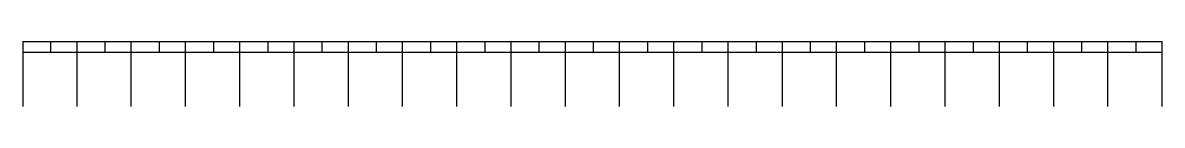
# Model space of a CAD drawing. Header units: millimetres. Extents: x -708 to 2021, y 59 to 1476.
# Drawn here: x 1810.9 to 2020.9, y 331.9 to 343.9 of the extents above; entities that cross this region are included whole.
import ezdxf

# ---------------------------------------------------------------- set-up
doc = ezdxf.new("R2010")
doc.units = ezdxf.units.MM

msp = doc.modelspace()

# ---------------------------------------------------------------- linework, layer by layer
at = {"lineweight": -2}
for p, q in [((1810.89332, 343.91409), (2020.89332, 343.91409)), ((1810.89332, 343.91409), (1810.89332, 331.91409)), ((1816.02902, 343.91409), (1816.02902, 341.91409)), ((1820.89332, 331.91409), (1820.89332, 343.91409)), ((1826.02902, 343.91409), (1826.02902, 341.91409)), ((1826.02902, 343.91409), (1826.02902, 341.91409)), ((1830.89332, 331.91409), (1830.89332, 343.91409)), ((1836.02902, 343.91409), (1836.02902, 341.91409)), ((1840.89332, 331.91409), (1840.89332, 343.91409)), ((1846.02902, 343.91409), (1846.02902, 341.91409)), ((1850.89332, 331.91409), (1850.89332, 343.91409)), ((1856.02902, 343.91409), (1856.02902, 341.91409)), ((1860.89332, 331.91409), (1860.89332, 343.91409)), ((1866.02902, 343.91409), (1866.02902, 341.91409)), ((1870.89332, 331.91409), (1870.89332, 343.91409)), ((1876.02902, 343.91409), (1876.02902, 341.91409)), ((1880.89332, 331.91409), (1880.89332, 343.91409)), ((1886.02902, 343.91409), (1886.02902, 341.91409)), ((1890.89332, 331.91409), (1890.89332, 343.91409)), ((1896.02902, 343.91409), (1896.02902, 341.91409)), ((1900.89332, 331.91409), (1900.89332, 343.91409)), ((1906.02902, 343.91409), (1906.02902, 341.91409)), ((1910.89332, 331.91409), (1910.89332, 343.91409)), ((1916.02902, 343.91409), (1916.02902, 341.91409)), ((1920.89332, 331.91409), (1920.89332, 343.91409)), ((1926.02902, 343.91409), (1926.02902, 341.91409)), ((1930.89332, 331.91409), (1930.89332, 343.91409)), ((1936.02902, 343.91409), (1936.02902, 341.91409)), ((1940.89332, 331.91409), (1940.89332, 343.91409)), ((1946.02902, 343.91409), (1946.02902, 341.91409)), ((1950.89332, 331.91409), (1950.89332, 343.91409)), ((1956.02902, 343.91409), (1956.02902, 341.91409)), ((1960.89332, 331.91409), (1960.89332, 343.91409)), ((1966.02902, 343.91409), (1966.02902, 341.91409)), ((1970.89332, 331.91409), (1970.89332, 343.91409)), ((1976.02902, 343.91409), (1976.02902, 341.91409)), ((1980.89332, 331.91409), (1980.89332, 343.91409)), ((1986.02902, 343.91409), (1986.02902, 341.91409)), ((1990.89332, 331.91409), (1990.89332, 343.91409)), ((1996.02902, 343.91409), (1996.02902, 341.91409)), ((2000.89332, 331.91409), (2000.89332, 343.91409)), ((2000.89332, 331.91409), (2000.89332, 343.91409)), ((2006.02902, 343.91409), (2006.02902, 341.91409)), ((2010.89332, 331.91409), (2010.89332, 343.91409)), ((2010.89332, 331.91409), (2010.89332, 343.91409)), ((2016.02902, 343.91409), (2016.02902, 341.91409)), ((2020.89332, 331.91409), (2020.89332, 343.91409)), ((1810.89332, 341.91409), (2020.89332, 341.91409))]:
    msp.add_line(p, q, dxfattribs=at)

doc.saveas('drawing.dxf')
